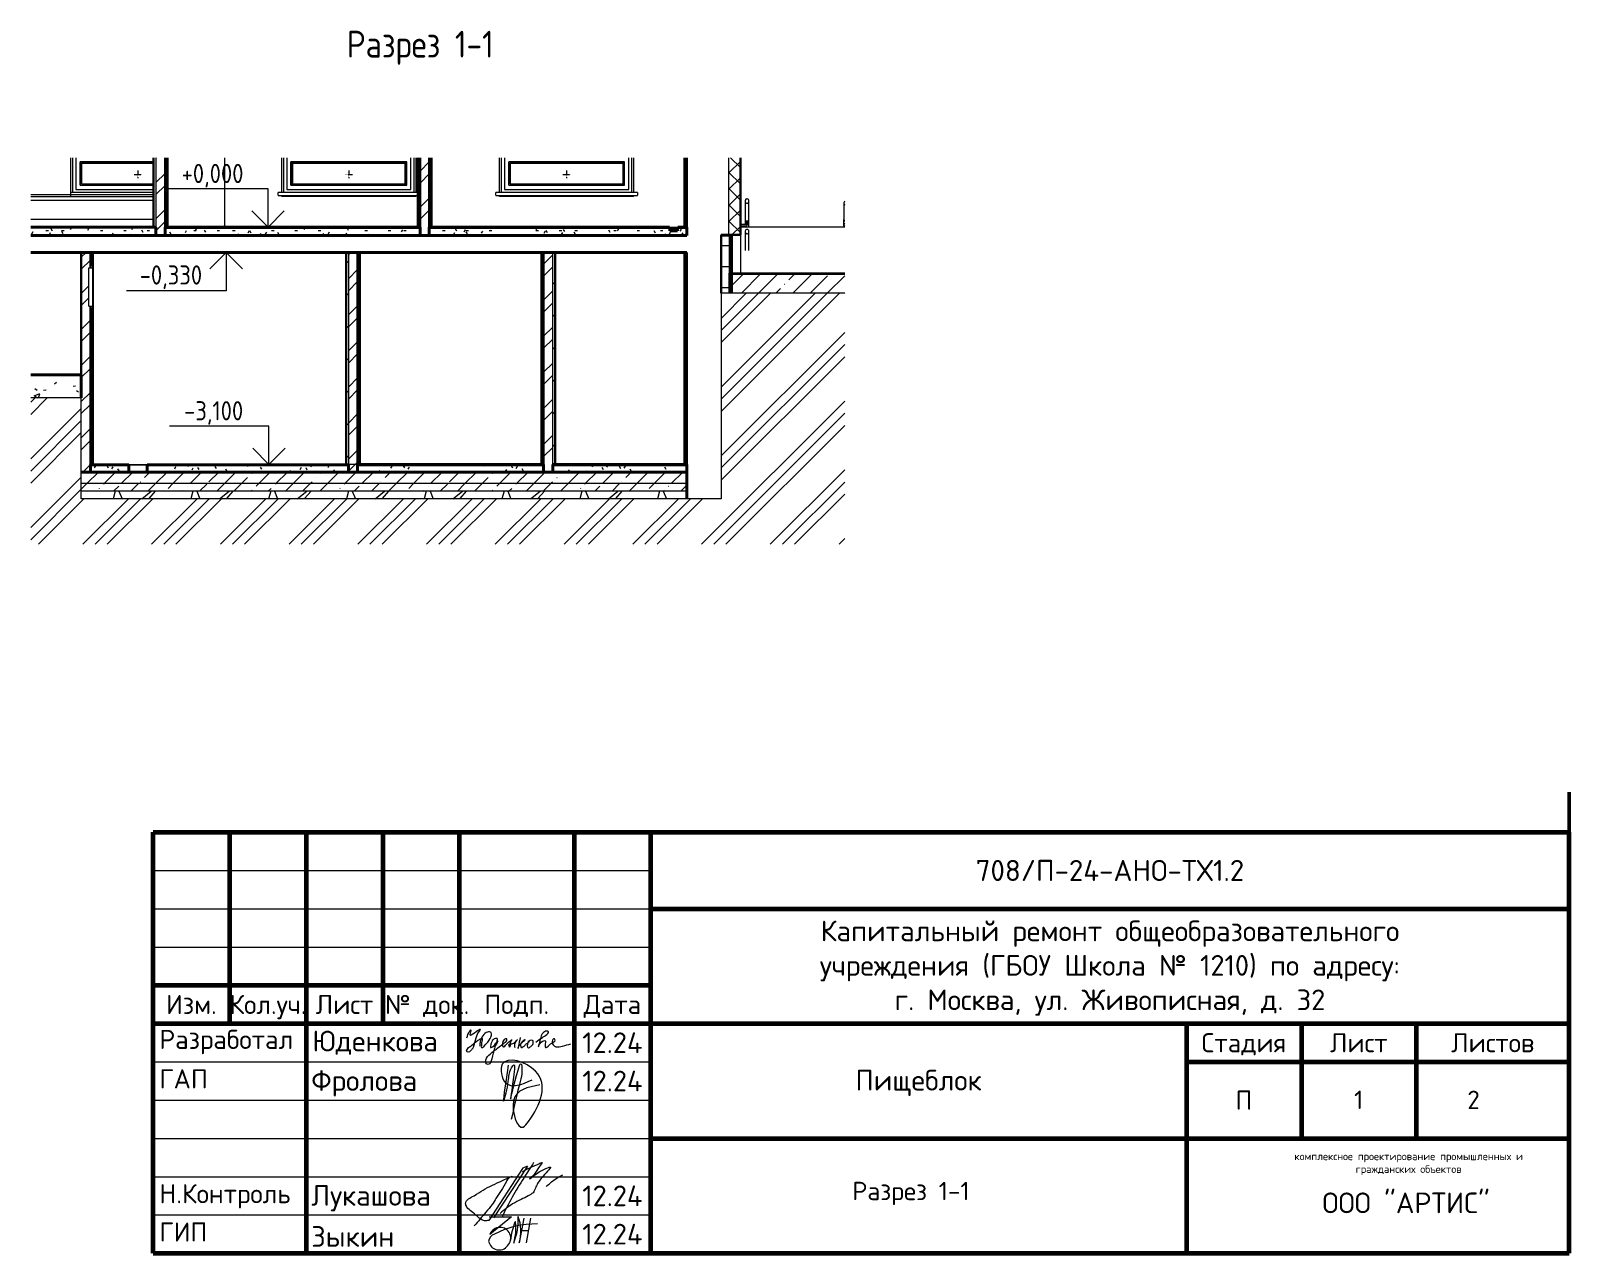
# Model space of a CAD drawing. Header units: millimetres. Extents: x -21010 to 105841, y -18351 to 135084.
# Drawn here: x 85744 to 105841, y 106808 to 122778 of the extents above; entities that cross this region are included whole.
import ezdxf
from ezdxf.enums import TextEntityAlignment as Align

# ---------------------------------------------------------------- set-up
doc = ezdxf.new("R2010")
doc.units = ezdxf.units.MM
doc.linetypes.add('ADSK_Штриховая_ш2 п1_5', pattern=[4.5, 3, -1.5])
doc.layers.add('_Стадия Р', color=230, linetype='Continuous')
for name, color, linetype, lineweight in [('A-_ANOT----_A', 8, 'Continuous', 9), ('АР_Подписи', 8, 'Continuous', 15), ('Балясины', 7, 'Continuous', 9), ('Воздухораспределители', 7, 'Continuous', 18), ('Высотные отметки', 7, 'Continuous', 9), ('Графика', 7, 'Continuous', 9), ('Каркас_Импост', 7, 'Continuous', 9), ('Лестницы', 7, 'Continuous', 9), ('Линии', 7, 'Continuous', 9), ('Оборудование', 7, 'Continuous', 18), ('Общие ребра', 7, 'Continuous', 18), ('Ограждение', 7, 'Continuous', 9), ('Окна', 7, 'Continuous', 9), ('ОФ_подписи', 8, 'Continuous', 13), ('ОФ_рамка', 8, 'Continuous', 60), ('Перекрытия', 7, 'Continuous', 18), ('Подоконник_Верхний брус', 7, 'Continuous', 9), ('подпись', 152, 'Continuous', 9), ('Поручни', 7, 'Continuous', 9), ('Потолки', 7, 'Continuous', 9), ('Стены', 7, 'Continuous', 18), ('Стены разрез', 7, 'Continuous', 30), ('Стены штриховка', 7, 'Continuous', 13), ('Типовые аннотации', 7, 'Continuous', 20), ('Штриховка поверхностей', 7, 'Continuous', 9), ('Элементы узлов', 7, 'Continuous', 30)]:
    doc.layers.add(name, color=color, linetype=linetype, lineweight=lineweight)
doc.styles.add('GOST Common', font='GOST_Common.ttf', dxfattribs={"width": 0.9, "height": 250})
doc.styles.add('GOST Common_4', font='GOST_Common.ttf', dxfattribs={"width": 0.9, "height": 280})
doc.styles.add('PDF ISOCPEUR', font='isocpeur.ttf')
pattern_1 = [(236.31, (23964.9, 2514.6), (-1777.996, -3556), [641.07, -5769.6]), (236.31, (24000.47, 2407.9), (-1777.996, -3556), [384.64, -6026.03]), (236.31, (23787.1, 2407.9), (-1777.996, -3556), [384.64, -6026.03])]
pattern_2 = [(0, (3544.09, 1600), (406.4, 101.6), [33.528, -271.272, 33.528, -271.272, -1625.6]), (0, (3544.09, 1600), (406.4, 101.6), [-609.6, 33.528, -576.072, 33.528, -271.272, -711.2]), (0, (3544.09, 1600), (406.4, 101.6), [-1524, 33.528, -169.672, 33.528, -474.472]), (120, (3696.49, 1650.8), (-291.1882, 301.1527), [33.528, -271.272, 33.528, -271.272, -1625.6]), (120, (3696.49, 1650.8), (-291.1882, 301.1527), [-609.6, 33.528, -576.072, 33.528, -271.272, -711.2]), (120, (3696.49, 1650.8), (-291.1882, 301.1527), [-1524, 33.528, -169.672, 33.528, -474.472]), (240, (3747.29, 1854), (-115.2118, -402.7527), [33.528, -271.272, 33.528, -271.272, -1625.6]), (240, (3747.29, 1854), (-115.2118, -402.7527), [-609.6, 33.528, -576.072, 33.528, -271.272, -711.2]), (240, (3747.29, 1854), (-115.2118, -402.7527), [-1524, 33.528, -169.672, 33.528, -474.472])]
pattern_3 = [(45, (3544.1, 1600), (-235.732, 235.732), []), (45, (3701.24, 1600), (-235.732, 235.732), [])]
pattern_4 = [(45, (3544.1, 1600), (-224.506, 224.506), []), (45, (3768.6, 1600), (-224.506, 224.506), [396.875, -79.375, 3.353, -76.022])]
pattern_5 = [(45, (3544.1, 1600), (-212.132, 212.132), [])]

msp = doc.modelspace()

# ---------------------------------------------------------------- texts
at = {"layer": 'Графика', "insert": (90830.5, 122777.6), "char_height": 350, "width": 7640.414, "attachment_point": 2, "line_spacing_factor": 1.022761, "style": 'GOST Common_4'}
msp.add_mtext('Разрез 1-1', dxfattribs=at)
at = {"layer": 'ОФ_рамка', "lineweight": 15, "ltscale": 100, "transparency": 33554636, "char_height": 240, "attachment_point": 5, "style": 'PDF ISOCPEUR'}
for s, insert, width in [('{\\C0;1}', (103091.1, 108812.2), 1500), ('{\\C0;2}', (104591.1, 108812.2), 1500), ('{\\C0;Разрез 1-1}', (97241.1, 107588.6), 7000)]:
    msp.add_mtext(s, dxfattribs=dict(at, insert=insert, width=width))

# ---------------------------------------------------------------- blocks, each defined once
blk = doc.blocks.new('П_Зыкин')
at = {"layer": 'ОФ_подписи', "color": 152, "ltscale": 100, "true_color": 0x0061c2, "transparency": 33554687}
for p, q in [((142, 249), (62, -174)), ((102, 37), (218, 37)), ((258, 249), (178, -174))]:
    blk.add_line(p, q, dxfattribs=at)
blk.add_lwpolyline([(-462, 273), (-74, 273), (-446, -30)], dxfattribs=at)
for centre, radius, start, end in [((-1024, 224), 1068, 337.8144, 2.8859), ((-643, 22), 732, 344.4555, 20.462), ((-271, -94), 186, 314.2393, 159.9348), ((345, -1372), 1523, 88.8758, 117.8788), ((1109, -252), 1204, 158.7593, 174.231), ((-849, 72), 852, 342.8308, 7.4815), ((-9, 182), 4.48, 8.9691, 155.6551), ((-318, -169), 151, 108.7568, 173.4251), ((-287, -115), 185, 191.5358, 322.3512)]:
    blk.add_arc(centre, radius, start, end, dxfattribs=at)
blk = doc.blocks.new('П_Лукашова')
at = {"layer": 'ОФ_подписи', "color": 152, "true_color": 0x0061c2}
for p, q in [((221, 339), (-221, -339)), ((286, 371), (-156, -307)), ((283, 370), (218, 338))]:
    blk.add_line(p, q, dxfattribs=at)
for points in [[(366, 415), (236, 213), (85, -37), (-50, -300)], [(221, 301), (344, 360), (434, 401), (475, 416), (464, 395), (420, 336), (342, 232), (310, 203), (337, 221), (420, 283), (490, 322), (558, 352), (576, 358), (491, 240), (403, 113), (374, 49), (360, 20)], [(-221, -339), (-276, -344), (-368, -289), (-446, -221), (-505, -166), (-522, -116), (-412, -16), (-295, 56), (-173, 120), (-49, 179), (33, 216), (87, 237), (52, 221), (11, 167), (-59, 51), (-126, -52), (-177, -132), (-256, -231), (-409, -409)], [(530, 102), (646, 199), (748, 254)], [(360, 20), (294, -18), (203, -65), (91, -124), (-73, -248)]]:
    blk.add_spline(points, degree=3, dxfattribs=at)
blk = doc.blocks.new('Подпись_Юденкова')
at = {"layer": 'подпись', "lineweight": 9, "ltscale": 100}
for points in [[(22993, 30356), (23239, 30949), (23303, 31029), (23256, 30758), (23256, 30596), (23353, 30630), (24104, 31053), (24011, 30925), (23747, 30346), (23503, 29561), (23376, 29349), (23019, 29183), (22973, 29244), (23133, 29540), (23399, 29749), (23841, 30112), (24051, 30232), (24263, 30313), (24263, 30200), (24226, 29934), (24216, 29561), (24741, 30013), (25049, 30593), (25025, 30811), (24730, 30853), (24320, 30538), (24111, 30083), (24067, 29668)], [(25332, 29860), (25517, 30062), (25517, 30305), (25382, 30310), (25071, 30041), (24991, 29788), (24980, 29566), (25397, 29843), (25608, 30110), (25373, 29700), (25302, 29477), (25074, 28616), (24772, 28132), (24621, 28191), (24558, 28346), (24843, 28916), (25563, 29497), (26206, 30012), (26340, 30153), (26340, 30270), (26222, 30270), (25983, 29943), (26051, 29602), (26285, 29804), (26401, 29915), (26760, 30195), (26685, 30085), (26575, 29585), (26539, 29824), (26678, 29859), (27018, 29990), (27226, 30232), (27007, 29903), (27007, 29564)], [(27460, 30381), (27291, 29499), (27401, 29740), (27861, 30203), (27780, 30161), (27595, 30006), (27490, 29723), (27540, 29563), (27873, 29759), (28093, 29948), (28236, 30064), (28166, 30026), (28112, 29952), (28123, 29526), (28364, 29646), (28544, 29879), (28503, 30152), (28308, 30142), (28118, 30044)], [(28786, 30010), (29343, 30407), (29580, 30557), (29831, 30882), (29689, 30926), (29343, 30732), (29284, 30653), (29124, 30141), (28984, 29597), (29221, 29994), (29583, 30086), (29583, 29985), (29549, 29745), (29578, 29550), (29888, 29755), (30123, 29925), (30390, 30178), (30357, 30278), (30249, 30277), (30172, 30171), (30238, 29769), (30461, 29621), (31023, 29671), (31728, 29856)]]:
    blk.add_spline(points, degree=3, dxfattribs=at)
blk = doc.blocks.new('Штамп Живописная')
at = {"layer": 'АР_Подписи', "color": 152, "true_color": 0x0061c2}
for points in [[(-12068, 4947), (-12410, 4740), (-12284, 4398), (-12214, 4472), (-12126, 5129), (-12559, 5218), (-12515, 4975), (-12168, 5014)], [(-12480, 5207), (-12537, 4744), (-12480, 4994), (-12437, 5170), (-12406, 5209), (-12403, 5119), (-12449, 4767), (-12352, 5141), (-12315, 5224), (-12301, 5141), (-12324, 4994), (-12441, 4496)]]:
    blk.add_spline(points, degree=3, dxfattribs=at)
at = {"layer": 'ОФ_рамка', "ltscale": 100, "transparency": 33554636}
for p, q in [((-17120, 8249), (1380, 8249)), ((-17120, 2749), (-17120, 8249)), ((-16120, 8249), (-16120, 5749)), ((-15120, 8249), (-15120, 2749)), ((-14120, 8249), (-14120, 5749)), ((-13120, 8249), (-13120, 2749)), ((-11620, 8249), (-11620, 2749)), ((-10620, 2749), (-10620, 8248)), ((1380, 2749), (1380, 8249)), ((-10620, 7249), (1380, 7249)), ((-17120, 6249), (-10620, 6249)), ((-17120, 5749), (1380, 5749)), ((-2120, 5749), (-2120, 4249)), ((-620, 5749), (-620, 4249)), ((-3620, 5249), (1380, 5249)), ((-10620, 4249), (1380, 4249)), ((-17120, 2749), (1380, 2749))]:
    blk.add_line(p, q, dxfattribs=at)
at = {"layer": 'ОФ_рамка', "lineweight": 15, "ltscale": 100, "transparency": 33554636}
for p, q in [((-17120, 7749), (-10620, 7749)), ((-17120, 7249), (-10620, 7249)), ((-17120, 6749), (-10620, 6749)), ((-17120, 5249), (-10620, 5249)), ((-17120, 4749), (-10620, 4749)), ((-17120, 4249), (-10620, 4249)), ((-17120, 3749), (-10620, 3749)), ((-17120, 3249), (-10620, 3249))]:
    blk.add_line(p, q, dxfattribs=at)
at = {"layer": 'ОФ_рамка', "ltscale": 100, "transparency": 33554636}
blk.add_lwpolyline([(-3620, 5749), (-3620, 2749)], dxfattribs=at)
at = {"color": 150, "xscale": 0.1556073717997905, "yscale": 0.1556073717997905, "zscale": 0.1556073717997905}
blk.add_blockref('Подпись_Юденкова', (-16598, 838), dxfattribs=at)
at = {"layer": 'ОФ_рамка', "transparency": 33554636}
for name, p, xscale, yscale, zscale in [('П_Лукашова', (-12515, 3517), 1.000890068666615, 1.000890068666615, 1.000890068666615), ('П_Зыкин', (-12383, 3018), 0.7551483182031096, 0.7551483182031096, 0.7551483182031096)]:
    blk.add_blockref(name, p, dxfattribs=dict(at, xscale=xscale, yscale=yscale, zscale=zscale))
at = {"layer": '_Стадия Р', "color": 1, "lineweight": 15, "ltscale": 100, "transparency": 33554636, "insert": (-4620, 7749), "char_height": 275, "width": 12000, "attachment_point": 5, "style": 'PDF ISOCPEUR'}
blk.add_mtext('{\\C0;708/П-24-АНО-ТХ1.2}', dxfattribs=at)
at = {"layer": '_Стадия Р', "color": 7, "linetype": 'Continuous', "transparency": 33554687, "insert": (-2870, 4749), "char_height": 250, "width": 1500, "attachment_point": 5, "style": 'PDF ISOCPEUR'}
blk.add_mtext('П', dxfattribs=at)
at = {"layer": 'ОФ_рамка', "color": 7, "linetype": 'Continuous', "transparency": 33554687, "style": 'PDF ISOCPEUR'}
for s, p in [('Изм.', (-16620, 5999)), ('Кол.уч.', (-15620, 5999)), ('Лист', (-14620, 5999)), (' № док.', (-13620, 5999)), ('Подп.', (-12370, 5999)), ('Дата', (-11120, 5999)), ('Стадия', (-2870, 5499)), ('Лист', (-1370, 5499)), ('Листов', (380, 5499))]:
    blk.add_text(s, height=250, dxfattribs=at).set_placement(p, align=Align.MIDDLE_CENTER)
at = {"layer": 'ОФ_рамка', "color": 7, "transparency": 33554687, "style": 'PDF ISOCPEUR'}
for s, p in [('Разработал', (-17038, 5417)), ('ГАП', (-17038, 4902)), ('Н.Контроль', (-17038, 3402)), ('ГИП', (-17038, 2902))]:
    blk.add_text(s, height=250, dxfattribs=at).set_placement(p)
at = {"layer": 'ОФ_рамка', "lineweight": 15, "ltscale": 100, "transparency": 33554636, "char_height": 270, "width": 9013.53, "attachment_point": 5, "style": 'PDF ISOCPEUR'}
for s, insert in [('\\pxqc;Капитальный ремонт общеобразовательного\\Pучреждения (ГБОУ Школа № 1210) по адресу: \\Pг. Москва, ул. Живописная, д. 32', (-4620, 6473)), ('Пищеблок', (-7120, 4973))]:
    blk.add_mtext(s, dxfattribs=dict(at, insert=insert))
at = {"layer": 'ОФ_рамка', "color": 7, "linetype": 'Continuous', "transparency": 33554687, "char_height": 270, "style": 'PDF ISOCPEUR'}
for s, insert, width, attachment_point in [('Юденкова', (-15040, 5499), 2000, 4), ('12.24', (-11120, 5499), 1000, 5), ('Фролова', (-15054, 4968), 2000, 4), ('12.24', (-11120, 4999), 1000, 5), ('Лукашова', (-15054, 3468), 2000, 4), ('12.24', (-11120, 3499), 1000, 5), ('Зыкин', (-15054, 2968), 2000, 4), ('12.24', (-11120, 2999), 1000, 5)]:
    blk.add_mtext(s, dxfattribs=dict(at, insert=insert, width=width, attachment_point=attachment_point))
at = {"layer": 'ОФ_рамка', "color": 7, "transparency": 33554687, "attachment_point": 5, "style": 'PDF ISOCPEUR'}
for s, insert, char_height, width in [('комплексное проектирование промышленных и гражданских объектов', (-718, 3918), 100, 3141.16), ('ООО "АРТИС"', (-751, 3407), 270, 3189.42)]:
    blk.add_mtext(s, dxfattribs=dict(at, insert=insert, char_height=char_height, width=width))
blk = doc.blocks.new('BIMLIB_Окно_Двустворчатое_VEKA_СФрамугойСнизу_ГОСТ30674_без линий - Ж_ОК-5_2220х1750-3833933-Разрез 2')
at = {"layer": 'Окна'}
h = blk.add_hatch(dxfattribs=at)
h.set_pattern_fill('FP_1', color=256, style=0, pattern_type=2)
h.set_pattern_definition(pattern_1)
h.paths.add_polyline_path([(19857, 568), (20299, 568), (20299, 835), (19357, 835), (19357, 568), (19691, 568)])
at = {"layer": 'Каркас_Импост'}
for p, q in [((19282, 906), (19282, 493)), ((19338, 549), (19338, 854)), ((19338, 854), (20299, 854)), ((19339, 853), (19338, 854)), ((19340, 852), (19339, 853)), ((19339, 853), (19339, 550)), ((20299, 853), (19339, 853)), ((19340, 852), (19340, 551)), ((20299, 852), (19340, 852)), ((19355, 566), (19355, 837)), ((19355, 837), (20299, 837)), ((19357, 835), (19355, 837)), ((19357, 835), (19357, 568)), ((20299, 835), (19357, 835)), ((19282, 493), (20299, 493)), ((19339, 550), (19338, 549)), ((19338, 549), (20299, 549)), ((19340, 551), (19339, 550)), ((19339, 550), (20299, 550)), ((19340, 551), (20299, 551)), ((19357, 568), (19355, 566)), ((19355, 566), (20299, 566)), ((19357, 568), (20299, 568))]:
    blk.add_line(p, q, dxfattribs=at)
at = {"layer": 'Окна'}
blk.add_line((19245, 455), (19245, 906), dxfattribs=at)
at = {"layer": 'Окна', "linetype": 'ADSK_Штриховая_ш2 п1_5'}
for p, q in [((20044, 690), (20144, 690)), ((20094, 740), (20094, 640))]:
    blk.add_line(p, q, dxfattribs=at)
at = {"layer": 'Подоконник_Верхний брус'}
blk.add_line((20299, 455), (19219, 455), dxfattribs=at)
blk = doc.blocks.new('BIMLIB_Окно_Двустворчатое_VEKA_СФрамугойСнизу_ГОСТ30674_без линий - Ж_ОК-5_2220х1750-V1-Разрез 2')
at = {"layer": 'Окна'}
h = blk.add_hatch(dxfattribs=at)
h.set_pattern_fill('FP_1', color=256, style=0, pattern_type=2)
h.set_pattern_definition(pattern_1)
h.paths.add_polyline_path([(25672, 568), (26431, 568), (26431, 835), (24957, 835), (24957, 568), (25506, 568)])
at = {"layer": 'Каркас_Импост'}
for p, q in [((24882, 906), (24882, 493)), ((24938, 549), (24938, 854)), ((24938, 854), (26450, 854)), ((24939, 853), (24938, 854)), ((24940, 852), (24939, 853)), ((24939, 853), (24939, 550)), ((26449, 853), (24939, 853)), ((24940, 852), (24940, 551)), ((26448, 852), (24940, 852)), ((24955, 566), (24955, 837)), ((24955, 837), (26433, 837)), ((24957, 835), (24955, 837)), ((24957, 835), (24957, 568)), ((26431, 835), (24957, 835)), ((26433, 837), (26431, 835)), ((26431, 568), (26431, 835)), ((26433, 566), (26433, 837)), ((26449, 853), (26448, 852)), ((26448, 551), (26448, 852)), ((26450, 854), (26449, 853)), ((26449, 550), (26449, 853)), ((26450, 549), (26450, 854)), ((26506, 493), (26506, 906)), ((24882, 493), (26506, 493)), ((24939, 550), (24938, 549)), ((24938, 549), (26450, 549)), ((24940, 551), (24939, 550)), ((24939, 550), (26449, 550)), ((24940, 551), (26448, 551)), ((24957, 568), (24955, 566)), ((24955, 566), (26433, 566)), ((24957, 568), (26431, 568)), ((26431, 568), (26433, 566)), ((26448, 551), (26449, 550)), ((26449, 550), (26450, 549))]:
    blk.add_line(p, q, dxfattribs=at)
at = {"layer": 'Окна'}
for p, q in [((24845, 455), (24845, 906)), ((26543, 906), (26543, 455))]:
    blk.add_line(p, q, dxfattribs=at)
at = {"layer": 'Окна', "linetype": 'ADSK_Штриховая_ш2 п1_5'}
for p, q in [((25644, 690), (25744, 690)), ((25694, 740), (25694, 640))]:
    blk.add_line(p, q, dxfattribs=at)
at = {"layer": 'Подоконник_Верхний брус'}
for p, q in [((26619, 455), (24769, 455)), ((24769, 455), (24769, 453)), ((24769, 420), (24769, 453)), ((24769, 420), (24769, 415)), ((24769, 415), (26619, 415)), ((26619, 453), (26619, 455)), ((26619, 453), (26619, 420)), ((26619, 415), (26619, 420))]:
    blk.add_line(p, q, dxfattribs=at)
blk = doc.blocks.new('BIMLIB_Окно_Двустворчатое_VEKA_СФрамугойСнизу_ГОСТ30674_без линий - Ж_ОК-5_2220х1750-V2-Разрез 2')
at = {"layer": 'Окна'}
h = blk.add_hatch(dxfattribs=at)
h.set_pattern_fill('FP_1', color=256, style=0, pattern_type=2)
h.set_pattern_definition(pattern_1)
h.paths.add_polyline_path([(22112, 568), (23586, 568), (23586, 835), (22112, 835), (22112, 590)])
at = {"layer": 'Каркас_Импост'}
for p, q in [((22037, 906), (22037, 493)), ((22093, 549), (22093, 854)), ((22093, 854), (23605, 854)), ((22094, 853), (22093, 854)), ((22095, 852), (22094, 853)), ((22094, 853), (22094, 550)), ((23604, 853), (22094, 853)), ((22095, 852), (22095, 551)), ((23603, 852), (22095, 852)), ((22110, 566), (22110, 837)), ((22110, 837), (23588, 837)), ((22112, 835), (22110, 837)), ((22112, 835), (22112, 568)), ((23586, 835), (22112, 835)), ((23588, 837), (23586, 835)), ((23586, 568), (23586, 835)), ((23588, 566), (23588, 837)), ((23604, 853), (23603, 852)), ((23603, 551), (23603, 852)), ((23605, 854), (23604, 853)), ((23604, 550), (23604, 853)), ((23605, 549), (23605, 854)), ((23661, 493), (23661, 906)), ((22037, 493), (23661, 493)), ((22094, 550), (22093, 549)), ((22093, 549), (23605, 549)), ((22095, 551), (22094, 550)), ((22094, 550), (23604, 550)), ((22095, 551), (23603, 551)), ((22112, 568), (22110, 566)), ((22110, 566), (23588, 566)), ((22112, 568), (23586, 568)), ((23586, 568), (23588, 566)), ((23603, 551), (23604, 550)), ((23604, 550), (23605, 549))]:
    blk.add_line(p, q, dxfattribs=at)
at = {"layer": 'Окна'}
for p, q in [((22000, 455), (22000, 906)), ((23698, 906), (23698, 455))]:
    blk.add_line(p, q, dxfattribs=at)
at = {"layer": 'Окна', "linetype": 'ADSK_Штриховая_ш2 п1_5'}
for p, q in [((22799, 690), (22899, 690)), ((22849, 740), (22849, 640))]:
    blk.add_line(p, q, dxfattribs=at)
at = {"layer": 'Подоконник_Верхний брус'}
for p, q in [((23749, 455), (21924, 455)), ((21924, 455), (21924, 453)), ((21924, 420), (21924, 453)), ((21924, 420), (21924, 415)), ((21924, 415), (23749, 415))]:
    blk.add_line(p, q, dxfattribs=at)
blk = doc.blocks.new('Ограждение - Ограждение-3893373-Разрез 2')
at = {"layer": 'Ограждение'}
for p in [(29316, 314), (29316, 89)]:
    blk.add_line(p, (29316, 94), dxfattribs=at)
at = {"layer": 'Поручни', "flags": 128}
for points in [[(29327, 338), (29327, 337), (29322, 333), (29319, 327), (29317, 321), (29316, 314)], [(29316, 314), (29317, 308), (29319, 301), (29322, 296), (29327, 291), (29327, 291)]]:
    blk.add_lwpolyline(points, dxfattribs=at)
blk = doc.blocks.new('Тип верхнего поручня - D50 шаг 75-6065768-Разрез 2')
at = {"layer": 'Ограждение', "flags": 128}
for points in [[(29316, 29), (29316, 29), (29316, 29), (29316, 29), (29316, 29), (29316, 29), (29316, 30), (29316, 30), (29316, 31), (29316, 31), (29316, 32), (29316, 32), (29316, 33), (29316, 34), (29316, 34), (29316, 35), (29316, 36), (29316, 37), (29316, 38), (29316, 39), (29316, 40), (29316, 41), (29316, 42), (29316, 43), (29316, 45), (29316, 46), (29316, 47), (29316, 48), (29316, 50), (29316, 51), (29316, 53), (29316, 54), (29316, 55), (29316, 57), (29316, 58), (29316, 60), (29316, 61), (29316, 63), (29316, 64), (29316, 66), (29316, 67), (29316, 69), (29316, 70), (29316, 72), (29316, 73), (29316, 75), (29316, 76), (29316, 78), (29316, 79), (29316, 80), (29316, 82), (29316, 83), (29316, 84), (29316, 86), (29316, 87), (29316, 88), (29316, 89), (29316, 91), (29316, 92), (29316, 93), (29316, 94), (29316, 95), (29316, 96), (29316, 97), (29316, 97), (29316, 98), (29316, 99), (29316, 100)], [(29316, 33), (29316, 32), (29316, 31), (29316, 31), (29316, 30), (29316, 30), (29316, 30), (29316, 29), (29316, 29), (29316, 29), (29316, 29), (29316, 29), (29316, 29)], [(29327, 8), (29327, 8), (29326, 9), (29325, 9), (29325, 10), (29324, 10), (29323, 11), (29322, 12), (29322, 13), (29321, 13), (29321, 14), (29320, 15), (29319, 16), (29319, 17), (29319, 18), (29318, 19), (29318, 20), (29317, 20), (29317, 21), (29317, 22), (29317, 23), (29316, 24), (29316, 25), (29316, 26), (29316, 27), (29316, 28), (29316, 29)]]:
    blk.add_lwpolyline(points, dxfattribs=at)
at = {"layer": 'Ограждение'}
for centre, major_axis, start_param, end_param in [((29341, 100), (-25, 0), 0, 0.260566), ((29341, 33), (25, 0), 2.160492, 4.122693), ((29341, 100), (25, 0), 3.403392, 3.663252), ((29341, 100), (25, 0), 3.665191, 4.122693)]:
    blk.add_ellipse(centre, major_axis=major_axis, ratio=0.894427, start_param=start_param, end_param=end_param, dxfattribs=at)
blk = doc.blocks.new('Тип верхнего поручня - Верхний поручень_Внутренний_-3893376-Разрез 2')
at = {"layer": 'Ограждение'}
for p in [(29316, 314), (29316, 89)]:
    blk.add_line(p, (29316, 94), dxfattribs=at)
at = {"layer": 'Ограждение', "flags": 128}
for points in [[(29327, 338), (29327, 337), (29322, 333), (29319, 327), (29317, 321), (29316, 314)], [(29316, 314), (29317, 308), (29319, 301), (29322, 296), (29327, 291), (29327, 291)]]:
    blk.add_lwpolyline(points, dxfattribs=at)
blk = doc.blocks.new('Ограждение - Ограждение-4427602-Разрез 2')
at = {"layer": 'Поручни', "lineweight": 9}
for p, q in [((20299, 424), (18694, 424)), ((18694, 400), (20299, 400)), ((20299, 350), (18694, 350)), ((20299, 100), (18694, 100))]:
    blk.add_line(p, q, dxfattribs=at)
blk = doc.blocks.new('Решетка - ячеистая гладкая Grent-5751233-Разрез 2')
at = {"layer": 'Оборудование', "lineweight": 9}
h = blk.add_hatch(dxfattribs=at)
h.set_pattern_fill('FP_11', color=256, style=0, pattern_type=2)
h.set_pattern_definition([(0, (27094.023, -11), (0, 30), []), (90, (27094.023, -11), (-30, 2e-15), [])])
h.paths.add_polyline_path([(27149, -22), (27149, 0), (27039, 0), (27039, -22)])
at = {"layer": 'Оборудование'}
for p, q in [((27039, 0), (27149, 0)), ((27039, -22), (27039, 0)), ((27149, -22), (27039, -22)), ((27149, 0), (27149, -22))]:
    blk.add_line(p, q, dxfattribs=at)
blk = doc.blocks.new('ADSK_Решетка вентиляционная жалюзийная_Вытяжная1 - Решетка вытяжная_Однорядная-6109785-Разрез 2')
at = {"layer": 'Воздухораспределители'}
for p, q in [((19454, -1030), (19454, -530)), ((19454, -530), (19504, -530)), ((19504, -1055), (19504, -505)), ((19504, -505), (19509, -505)), ((19509, -505), (19509, -1055)), ((19454, -1030), (19504, -1030)), ((19504, -1055), (19509, -1055))]:
    blk.add_line(p, q, dxfattribs=at)
blk = doc.blocks.new('Ограждение - Ограждение-6253361-Разрез 2')
at = {"layer": 'Ограждение'}
for p, q in [((28026, 342), (28026, 34)), ((28076, 0), (28076, 342)), ((28026, 20), (28026, 0)), ((28026, -58), (28026, -306)), ((28076, -306), (28076, -58))]:
    blk.add_line(p, q, dxfattribs=at)
at = {"layer": 'Поручни', "flags": 128}
for points in [[(28076, 342), (28075, 349), (28073, 355), (28070, 361), (28065, 365), (28060, 368), (28054, 370), (28048, 370), (28042, 368), (28037, 365), (28032, 361), (28029, 355), (28027, 349), (28026, 342)], [(28026, 342), (28027, 336), (28029, 329), (28032, 324), (28037, 319), (28042, 316), (28048, 315), (28054, 315), (28060, 316), (28065, 319), (28070, 324), (28073, 329), (28075, 336), (28076, 342)], [(28076, -58), (28075, -51), (28073, -45), (28070, -39), (28065, -35), (28060, -32), (28054, -30), (28048, -30), (28042, -32), (28037, -35), (28032, -39), (28029, -45), (28027, -51), (28026, -58)], [(28026, -58), (28027, -64), (28029, -71), (28032, -76), (28037, -81), (28042, -84), (28048, -85), (28054, -85), (28060, -84), (28065, -81), (28070, -76), (28073, -71), (28075, -64), (28076, -58)]]:
    blk.add_lwpolyline(points, dxfattribs=at)
blk = doc.blocks.new('Тип перил - Перила_Внутренний_-6253388-Разрез 2')
at = {"layer": 'Ограждение'}
for p, q in [((28026, 342), (28026, 34)), ((28076, 0), (28076, 342)), ((28026, 20), (28026, 0))]:
    blk.add_line(p, q, dxfattribs=at)
at = {"layer": 'Ограждение', "flags": 128}
for points in [[(28076, 342), (28075, 349), (28073, 355), (28070, 361), (28065, 365), (28060, 368), (28054, 370), (28048, 370), (28042, 368), (28037, 365), (28032, 361), (28029, 355), (28027, 349), (28026, 342)], [(28026, 342), (28027, 336), (28029, 329), (28032, 324), (28037, 319), (28042, 316), (28048, 315), (28054, 315), (28060, 316), (28065, 319), (28070, 324), (28073, 329), (28075, 336), (28076, 342)]]:
    blk.add_lwpolyline(points, dxfattribs=at)
blk = doc.blocks.new('Тип перил - Перила_Внутренний_-6253401-Разрез 2')
at = {"layer": 'Ограждение'}
for p, q in [((28026, -58), (28026, -306)), ((28076, -306), (28076, -58))]:
    blk.add_line(p, q, dxfattribs=at)
at = {"layer": 'Ограждение', "flags": 128}
for points in [[(28076, -58), (28075, -51), (28073, -45), (28070, -39), (28065, -35), (28060, -32), (28054, -30), (28048, -30), (28042, -32), (28037, -35), (28032, -39), (28029, -45), (28027, -51), (28026, -58)], [(28026, -58), (28027, -64), (28029, -71), (28032, -76), (28037, -81), (28042, -84), (28048, -85), (28054, -85), (28060, -84), (28065, -81), (28070, -76), (28073, -71), (28075, -64), (28076, -58)]]:
    blk.add_lwpolyline(points, dxfattribs=at)
blk = doc.blocks.new('ADSK_Ограждение_Опоры_Г_образная - D15 высота60 консоль80-16089-Разрез 2')
at = {"layer": 'Ограждение'}
for p, q in [((28036, 34), (27971, 34)), ((27971, 34), (27971, 19)), ((27971, 19), (28036, 19)), ((28044, 87), (28044, 42)), ((28059, 42), (28059, 87))]:
    blk.add_line(p, q, dxfattribs=at)
at = {"layer": 'Ограждение', "flags": 128}
for points in [[(28036, 19), (28037, 19), (28038, 20), (28039, 20), (28040, 20), (28040, 20), (28041, 20), (28042, 20), (28043, 21), (28044, 21), (28045, 21), (28046, 22), (28046, 22), (28047, 22), (28048, 23), (28049, 23), (28049, 24), (28050, 24), (28051, 25), (28052, 26), (28052, 26), (28053, 27), (28053, 28), (28054, 28), (28054, 29), (28055, 30), (28055, 31), (28056, 31), (28056, 32), (28057, 33), (28057, 34), (28057, 35), (28058, 35), (28058, 36), (28058, 37), (28058, 38), (28058, 39), (28058, 40), (28058, 41), (28059, 42), (28059, 42)], [(28044, 42), (28044, 42), (28043, 41), (28043, 41), (28043, 41), (28043, 40), (28043, 40), (28043, 40), (28043, 40), (28043, 39), (28043, 39), (28043, 39), (28043, 38), (28043, 38), (28042, 38), (28042, 38), (28042, 37), (28042, 37), (28042, 37), (28041, 37), (28041, 37), (28041, 36), (28041, 36), (28041, 36), (28040, 36), (28040, 36), (28040, 35), (28040, 35), (28039, 35), (28039, 35), (28039, 35), (28038, 35), (28038, 35), (28038, 35), (28038, 35), (28037, 35), (28037, 35), (28037, 34), (28036, 34), (28036, 34), (28036, 34)]]:
    blk.add_lwpolyline(points, dxfattribs=at)
blk = doc.blocks.new('Ограждение - Ограждение-6671668-Разрез 2')
at = {"layer": 'Поручни', "lineweight": 9}
for p, q in [((19219, 400), (19219, 424)), ((20299, 424), (19219, 424)), ((19219, 400), (20299, 400))]:
    blk.add_line(p, q, dxfattribs=at)
blk = doc.blocks.new('Высотные отметки - Стрелка вниз-12094-Разрез 2')
at = {"layer": 'Типовые аннотации'}
for p, q in [((21546, -330), (20946, -330)), ((21246, -330), (21034, -542)), ((21246, -330), (21246, -830)), ((21246, -330), (21458, -542)), ((21246, -830), (19946, -830))]:
    blk.add_line(p, q, dxfattribs=at)
blk = doc.blocks.new('Высотные отметки - Стрелка вверх-12093-Разрез 2')
at = {"layer": 'Типовые аннотации'}
for p, q in [((21805, -2600), (20505, -2600)), ((21805, -3100), (21805, -2600)), ((21805, -3100), (21593, -2888)), ((21805, -3100), (22017, -2888)), ((22105, -3100), (21505, -3100))]:
    blk.add_line(p, q, dxfattribs=at)
blk = doc.blocks.new('Разрез 1-1 новый')
at = {"layer": 'Лестницы'}
h = blk.add_hatch(dxfattribs=at)
h.set_pattern_fill('FP_4', color=256, style=0, pattern_type=2)
h.set_pattern_definition(pattern_3)
h.paths.add_polyline_path([(9309, -285), (9973, -285), (9973, -270), (8460, -270), (8460, -285), (8976, -285)])
h = blk.add_hatch(dxfattribs=at)
h.set_pattern_fill('FP_8', color=256, style=0, pattern_type=2)
h.set_pattern_definition(pattern_4)
h.paths.add_polyline_path([(9973, -533), (9973, -285), (8460, -285), (8460, -533), (9309, -533)])
at = {"layer": 'Перекрытия', "lineweight": 9}
h = blk.add_hatch(dxfattribs=at)
h.set_pattern_fill('FP_4', color=256, style=0, pattern_type=2)
h.set_pattern_definition(pattern_3)
h.paths.add_polyline_path([(-660, 320), (975, 320), (975, 330), (-660, 330)])
h = blk.add_hatch(dxfattribs=at)
h.set_pattern_fill('FP_3', color=256, style=0, pattern_type=2)
h.set_pattern_definition(pattern_2)
h.paths.add_polyline_path([(-660, 317), (975, 317), (975, 320), (-660, 320)])
h = blk.add_hatch(dxfattribs=at)
h.set_pattern_fill('FP_3', color=256, style=0, pattern_type=2)
h.set_pattern_definition(pattern_2)
h.paths.add_polyline_path([(-660, 220), (975, 220), (975, 317), (-660, 317)])
h = blk.add_hatch(dxfattribs=at)
h.set_pattern_fill('FP_4', color=256, style=0, pattern_type=2)
h.set_pattern_definition(pattern_3)
h.paths.add_polyline_path([(7795, 320), (7910, 320), (7910, 330), (7795, 330), (7795, 320)])
h.paths.add_polyline_path([(1095, 320), (4425, 320), (4425, 330), (1095, 330)])
h.paths.add_polyline_path([(7685, 320), (7685, 330), (4545, 330), (4545, 320), (7647, 320)])
h = blk.add_hatch(dxfattribs=at)
h.set_pattern_fill('FP_3', color=256, style=0, pattern_type=2)
h.set_pattern_definition(pattern_2)
h.paths.add_polyline_path([(7795, 317), (7910, 317), (7910, 320), (7795, 320), (7795, 317)])
h.paths.add_polyline_path([(2995, 317), (4425, 317), (4425, 320), (1095, 320), (1095, 317), (2663, 317)])
h.paths.add_polyline_path([(7685, 317), (7685, 320), (4545, 320), (4545, 317), (7647, 317)])
h = blk.add_hatch(dxfattribs=at)
h.set_pattern_fill('FP_3', color=256, style=0, pattern_type=2)
h.set_pattern_definition(pattern_2)
h.paths.add_polyline_path([(4545, 220), (7910, 220), (7910, 314), (7795, 314), (7795, 308), (7790, 308), (7790, 281), (7690, 281), (7690, 308), (7685, 308), (7685, 314), (4545, 314)])
h.paths.add_polyline_path([(1334, 220), (4425, 220), (4425, 314), (1095, 314), (1095, 220)])
h = blk.add_hatch(dxfattribs=at)
h.set_pattern_fill('FP_6', color=256, style=0, pattern_type=2)
h.set_pattern_definition([(50, (3544.1, 1600), (728.737, -63.756), [76.2, -838.2]), (355, (3544.1, 1600), (-140.97, 764.23), [60.96, -670.56]), (100.451, (3604.8, 1594.7), (587.77, 700.47), [64.76, -712.36]), (46.184, (3544.1, 1803.2), (1084.32, -168.17), [114.3, -1257.3]), (96.636, (3634.4, 1789.2), (949.61, 989.7), [97.14, -1068.54]), (351.184, (3544.1, 1803.2), (949.62, 989.7), [91.44, -1005.84]), (21, (3645.7, 1752.4), (606.46, -409.06), [76.2, -838.2]), (326, (3645.7, 1752.4), (247.21, 736.75), [60.96, -670.56]), (71.451, (3696.2, 1718.3), (853.67, 327.685), [64.76, -712.36]), (37.5, (3544.1, 1600), (12.355, 338.22), [33.528, -628.904, 33.528, -647.192, -673.1]), (37.5, (3544.1, 1600), (12.355, 338.22), [-1343.15, 33.53, -639.57]), (7.5, (3544.1, 1600), (267.28, 400.722), [33.528, -354.584, 33.528, -613.664, -256.54]), (7.5, (3544.1, 1600), (267.28, 400.722), [-1035.304, 33.53, -223.01]), (327.5, (3317.52, 1600), (542.363, -22.915), [33.528, -220.472, 33.528, -758.952, -1051.56]), (327.5, (3317.52, 1600), (542.363, -22.915), [-1046.48, 33.53, -1018.03]), (317.5, (3215.9, 1600), (592.517, 101.707), [33.53, -296.67, 33.53, -492.76, -746.76]), (317.5, (3215.9, 1600), (592.517, 101.707), [-856.49, 33.53, -713.23])])
h.paths.add_polyline_path([(0, -1900), (0, -1600), (-660, -1600), (-660, -1900)])
h = blk.add_hatch(dxfattribs=at)
h.set_pattern_fill('FP_4', color=256, style=0, pattern_type=2)
h.set_pattern_definition(pattern_3)
h.paths.add_polyline_path([(620, -2785), (620, -2775), (120, -2770), (120, -2780)])
h.paths.add_polyline_path([(860, -2785), (3490, -2780), (3490, -2770), (860, -2775)])
h = blk.add_hatch(dxfattribs=at)
h.set_pattern_fill('FP_3', color=256, style=0, pattern_type=2)
h.set_pattern_definition(pattern_2)
h.paths.add_polyline_path([(620, -2788), (620, -2785), (120, -2780), (120, -2783)])
h.paths.add_polyline_path([(860, -2788), (3490, -2783), (3490, -2780), (860, -2785)])
h = blk.add_hatch(dxfattribs=at)
h.set_pattern_fill('FP_3', color=256, style=0, pattern_type=2)
h.set_pattern_definition(pattern_2)
h.paths.add_polyline_path([(3490, -2870), (3490, -2786), (860, -2791), (860, -2870), (1998, -2870)])
h.paths.add_polyline_path([(120, -2870), (620, -2870), (620, -2791), (120, -2786)])
h = blk.add_hatch(dxfattribs=at)
h.set_pattern_fill('FP_4', color=256, style=0, pattern_type=2)
h.set_pattern_definition(pattern_3)
h.paths.add_polyline_path([(3610, -2780), (6040, -2780), (6040, -2770), (3610, -2770)])
h = blk.add_hatch(dxfattribs=at)
h.set_pattern_fill('FP_3', color=256, style=0, pattern_type=2)
h.set_pattern_definition(pattern_2)
h.paths.add_polyline_path([(6040, -2783), (6040, -2780), (3610, -2780), (3610, -2783), (4657, -2783)])
h = blk.add_hatch(dxfattribs=at)
h.set_pattern_fill('FP_3', color=256, style=0, pattern_type=2)
h.set_pattern_definition(pattern_2)
h.paths.add_polyline_path([(3610, -2870), (6040, -2870), (6040, -2786), (3610, -2786)])
h = blk.add_hatch(dxfattribs=at)
h.set_pattern_fill('FP_4', color=256, style=0, pattern_type=2)
h.set_pattern_definition(pattern_3)
h.paths.add_polyline_path([(6160, -2780), (7910, -2780), (7910, -2770), (6160, -2770)])
h = blk.add_hatch(dxfattribs=at)
h.set_pattern_fill('FP_3', color=256, style=0, pattern_type=2)
h.set_pattern_definition(pattern_2)
h.paths.add_polyline_path([(7910, -2783), (7910, -2780), (6160, -2780), (6160, -2783), (7315, -2783)])
h = blk.add_hatch(dxfattribs=at)
h.set_pattern_fill('FP_3', color=256, style=0, pattern_type=2)
h.set_pattern_definition(pattern_2)
h.paths.add_polyline_path([(7910, -2870), (7910, -2786), (6160, -2786), (6160, -2870), (7315, -2870)])
h = blk.add_hatch(dxfattribs=at)
h.set_pattern_fill('FP_8', color=256, style=0, pattern_type=2)
h.set_pattern_definition(pattern_4)
h.paths.add_polyline_path([(4657, -3020), (7910, -3020), (7910, -2870), (0, -2870), (0, -3020), (1998, -3020)])
h = blk.add_hatch(dxfattribs=at)
h.set_pattern_fill('FP_9', color=256, style=0, pattern_type=2)
h.set_pattern_definition([(45, (3544.09, 1600), (84.1903, 308.6967), [396.875, -79.375, 3.353, -76.022])])
h.paths.add_polyline_path([(7315, -3120), (7910, -3120), (7910, -3020), (0, -3020), (0, -3120), (4657, -3120)])
h = blk.add_hatch(dxfattribs=at)
h.set_pattern_fill('FP_7', color=256, style=0, pattern_type=2)
h.set_pattern_definition([(228.013, (4275.61, 2616), (-8127.9666, -9144.0297), [136.69, -13532.193]), (184.97, (4184.17, 2514.4), (12191.99547, 1016.05502), [234.562, -23221.62]), (132.51, (3950.49, 2494.08), (10159.9124, -11176.07977), [165.393, -16373.89]), (267.274, (3554.25, 2240.08), (1015.88953, 20320.00577), [213.602, -21146.575]), (292.834, (3544.09, 2026.72), (-5080.07417, 12191.9701), [209.453, -20735.923]), (357.274, (3625.37, 1833.68), (-20320.00577, 1015.88953), [213.602, -21146.575]), (37.694, (3838.728, 1823.52), (-13208.04272, -10159.9446), [282.477, -27965.247]), (72.255, (4062.25, 1996.24), (7112.1275, 22351.9589), [266.688, -26402.102]), (121.43, (4143.53, 2250.24), (-8128.10005, 13207.93827), [214.325, -21218.218]), (175.236, (4031.77, 2433.12), (11175.9941, -1016.0697), [244.685, -11989.575]), (222.397, (3787.928, 2453.44), (-12192.08559, -11175.9073), [316.43, -31326.71]), (138.814, (4560.09, 2229.92), (-7111.9922, 6096.0098), [108, -10692.226]), (171.469, (4478.81, 2301.04), (13207.99153, -2032.05404), [205.473, -20341.855]), (225, (4275.6, 2331.5), (1e-13, -1016), [143.68, -1293.16]), (203.199, (4204.49, 2453.44), (5079.9856, 2032.0367), [77.38, -7660.25]), (291.801, (4133.37, 2422.96), (-1015.9787, 3048.007), [109.43, -5361.9]), (30.964, (4174, 2321.36), (3047.9913, 2032.0134), [177.73, -5746.52]), (161.565, (4326.4, 2412.8), (2031.999, -1016.002), [128.51, -3084.36]), (16.389, (3544.09, 2422.96), (10160.02837, 3047.90387), [180.035, -17823.53]), (70.346, (3716.81, 2473.76), (-4064.0339, -11175.988), [151.04, -14952.887]), (293.199, (4326.41, 2616), (-2032.0367, 5079.9856), [154.75, -7582.87]), (343.61, (4387.37, 2473.76), (-10159.97517, 3048.0812), [180.035, -17823.53]), (339.444, (3544.09, 1793.04), (-5080.0015, 2031.9962), [173.614, -8507.094]), (294.775, (3706.65, 1732.08), (-5079.9732, 11176.0126), [145.47, -14401.437]), (66.801, (4336.57, 1600), (2032.0367, 5079.9856), [154.75, -7582.87]), (17.354, (4397.53, 1742.24), (-13208.0015, -4063.99474), [170.313, -16860.95]), (69.444, (3838.73, 1600), (-2031.9962, -5080.0015), [86.81, -8593.9]), (101.31, (4275.6, 1600), (-1016.005, 4063.999), [51.81, -5128.8]), (165.964, (4265.45, 1650.8), (3048.004, -1015.988), [209.45, -3979.62]), (186.009, (4062.25, 1701.6), (10159.99987, 1015.9998), [194.107, -19216.546]), (303.69, (4174, 2229.92), (-1015.998, 2032.002), [146.53, -3516.71]), (353.157, (4255.29, 2108), (17271.99206, -2032.06884), [255.823, -25326.404]), (60.945, (4509.29, 2077.52), (-4064.0497, -7111.9723), [104.603, -10355.757]), (90, (4560.1, 2169), (-1016, 1016), [60.96, -955.04]), (120.256, (4041.93, 1732.08), (4063.9449, -7112.031), [141.147, -13973.576]), (48.013, (3970.81, 1854), (8127.9666, 9144.0297), [273.377, -13395.505]), (0, (4153.7, 2057.2), (1016, 1016), [264.16, -751.84]), (325.305, (4417.85, 2057.2), (-10160.01873, 7111.9732), [160.644, -15903.726]), (254.055, (4549.93, 1965.76), (-1015.9713, -4064.0072), [147.93, -7248.66]), (207.646, (4509.29, 1823.52), (-19303.99578, -10160.00796), [240.858, -23844.986]), (175.426, (4295.93, 1711.76), (-13207.9993, 1016.01778), [254.812, -25226.34])])
h.paths.add_polyline_path([(1998, -3217), (7910, -3217), (7910, -3120), (0, -3120), (0, -3217)])
at = {"layer": 'Стены разрез', "lineweight": 9}
h = blk.add_hatch(dxfattribs=at)
h.set_pattern_fill('FP_4', color=256, style=0, pattern_type=2)
h.set_pattern_definition(pattern_3)
h.paths.add_polyline_path([(1095, 220), (1095, 1236), (975, 1236), (975, 220), (1001, 220)])
h = blk.add_hatch(dxfattribs=at)
h.set_pattern_fill('FP_10', color=256, style=0, pattern_type=2)
h.set_pattern_definition(pattern_5)
h.paths.add_polyline_path([(1095, 330), (1125, 330), (1125, 1236), (1095, 1236), (1095, 605)])
h = blk.add_hatch(dxfattribs=at)
h.set_pattern_fill('FP_10', color=256, style=0, pattern_type=2)
h.set_pattern_definition(pattern_5)
h.paths.add_polyline_path([(4395, 330), (4425, 330), (4425, 1236), (4395, 1236), (4395, 605)])
h = blk.add_hatch(dxfattribs=at)
h.set_pattern_fill('FP_4', color=256, style=0, pattern_type=2)
h.set_pattern_definition(pattern_3)
h.paths.add_polyline_path([(4425, 220), (4545, 220), (4545, 1236), (4425, 1236), (4425, 605)])
h = blk.add_hatch(dxfattribs=at)
h.set_pattern_fill('FP_10', color=256, style=0, pattern_type=2)
h.set_pattern_definition(pattern_5)
h.paths.add_polyline_path([(4575, 330), (4575, 1236), (4545, 1236), (4545, 330)])
h = blk.add_hatch(dxfattribs=at)
h.set_pattern_fill('FP_10', color=256, style=0, pattern_type=2)
h.set_pattern_definition(pattern_5)
h.paths.add_polyline_path([(7910, 330), (7910, 1236), (7880, 1236), (7880, 330)])
h = blk.add_hatch(dxfattribs=at)
h.set_pattern_fill('FP_2', color=256, style=0, pattern_type=2)
h.set_pattern_definition([(45, (3544.09, 1600), (-106.066, 106.066), []), (135, (3544.09, 1600), (-106.066, -106.066), [])])
h.paths.add_polyline_path([(8610, 230), (8610, 1236), (8460, 1236), (8460, 230)])
h = blk.add_hatch(dxfattribs=at)
h.set_pattern_fill('FP_3', color=256, style=0, pattern_type=2)
h.set_pattern_definition(pattern_2)
h.paths.add_polyline_path([(8612, 230), (8612, 1236), (8610, 1236), (8610, 230)])
h = blk.add_hatch(dxfattribs=at)
h.set_pattern_fill('FP_5', color=256, style=0, pattern_type=2)
h.set_pattern_definition([(0, (3544.09, 1600), (238.125, 137.482), [158.75, -317.5]), (120, (3544.09, 1600), (-238.1254, 137.4813), [158.75, -317.5]), (60, (3544.09, 1600), (-0.0004, 274.9633), [0, -317.5, 158.75, 0])])
h.paths.add_polyline_path([(8470, -533), (8470, 230), (8360, 230), (8360, -533)])
h = blk.add_hatch(dxfattribs=at)
h.set_pattern_fill('FP_4', color=256, style=0, pattern_type=2)
h.set_pattern_definition(pattern_3)
h.paths.add_polyline_path([(8497, -533), (8500, -533), (8500, 230), (8485, 230), (8485, -533)])
h = blk.add_hatch(dxfattribs=at)
h.set_pattern_fill('FP_4', color=256, style=0, pattern_type=2)
h.set_pattern_definition(pattern_3)
h.paths.add_polyline_path([(120, -2870), (120, -700), (100, -700), (100, -200), (120, -200), (120, 0), (0, 0), (0, -2870)])
h = blk.add_hatch(dxfattribs=at)
h.set_pattern_fill('FP_10', color=256, style=0, pattern_type=2)
h.set_pattern_definition(pattern_5)
h.paths.add_polyline_path([(120, -2770), (150, -2770), (150, -700), (120, -700), (120, -1288)])
h.paths.add_polyline_path([(150, -200), (150, 0), (120, 0), (120, -200)])
h = blk.add_hatch(dxfattribs=at)
h.set_pattern_fill('FP_10', color=256, style=0, pattern_type=2)
h.set_pattern_definition(pattern_5)
h.paths.add_polyline_path([(3490, -2770), (3490, 0), (3460, 0), (3460, -2770)])
h = blk.add_hatch(dxfattribs=at)
h.set_pattern_fill('FP_4', color=256, style=0, pattern_type=2)
h.set_pattern_definition(pattern_3)
h.paths.add_polyline_path([(3490, -2870), (3610, -2870), (3610, 0), (3490, 0), (3490, -2770)])
h = blk.add_hatch(dxfattribs=at)
h.set_pattern_fill('FP_10', color=256, style=0, pattern_type=2)
h.set_pattern_definition(pattern_5)
h.paths.add_polyline_path([(3640, -2770), (3640, 0), (3610, 0), (3610, -2770)])
h = blk.add_hatch(dxfattribs=at)
h.set_pattern_fill('FP_10', color=256, style=0, pattern_type=2)
h.set_pattern_definition(pattern_5)
h.paths.add_polyline_path([(6040, -2770), (6040, 0), (6010, 0), (6010, -2770)])
h = blk.add_hatch(dxfattribs=at)
h.set_pattern_fill('FP_4', color=256, style=0, pattern_type=2)
h.set_pattern_definition(pattern_3)
h.paths.add_polyline_path([(6040, -2870), (6160, -2870), (6160, 0), (6040, 0), (6040, -1288)])
h = blk.add_hatch(dxfattribs=at)
h.set_pattern_fill('FP_10', color=256, style=0, pattern_type=2)
h.set_pattern_definition(pattern_5)
h.paths.add_polyline_path([(6190, -2770), (6190, 0), (6160, 0), (6160, -2770)])
h = blk.add_hatch(dxfattribs=at)
h.set_pattern_fill('FP_10', color=256, style=0, pattern_type=2)
h.set_pattern_definition(pattern_5)
h.paths.add_polyline_path([(7910, -2770), (7910, 0), (7880, 0), (7880, -2770)])
at = {"layer": 'Штриховка поверхностей', "lineweight": 9}
h = blk.add_hatch(dxfattribs=at)
h.set_pattern_fill('FP_12', color=256, style=0, pattern_type=2)
h.set_pattern_definition([(0, (5104.9802, -2784.432), (0, 2.174), []), (90, (5105, -2784.43), (-600, 4e-14), [])])
h.paths.add_polyline_path([(620, -2775), (860, -2775), (3460, -2770), (150, -2770), (564, -2774)])
at = {"layer": 'Элементы узлов', "lineweight": 9, "true_color": 0x804040}
h = blk.add_hatch(dxfattribs=at)
h.set_pattern_fill('FP_13', color=17, style=0, pattern_type=2)
h.set_pattern_definition([(45, (3544.1, 1600), (-449.013, 449.013), []), (45, (3702.84, 1600), (0, 898.026), []), (45, (3385.34, 1600), (0, 898.026), [])])
h.paths.add_polyline_path([(9973, -3812), (9973, -533), (8360, -533), (8360, -3217), (0, -3217), (0, -1900), (-660, -1900), (-660, -3812), (9360, -3812)])
at = {"layer": 'Высотные отметки'}
for p, q in [((2645, 330), (2440, 330)), ((3111, 330), (2645, 330)), ((2853, -2770), (2451, -2770)), ((3764, -2770), (2853, -2770))]:
    blk.add_line(p, q, dxfattribs=at)
at = {"layer": 'Высотные отметки', "lineweight": 20}
for p, q in [((1966, 0), (1892, 0)), ((2283, 0), (1966, 0))]:
    blk.add_line(p, q, dxfattribs=at)
at = {"layer": 'Лестницы', "lineweight": 18}
for p, q in [((9973, -270), (8460, -270)), ((8460, -270), (8460, -285)), ((9973, -285), (8460, -285)), ((8460, -285), (8460, -533)), ((8460, -285), (9973, -285))]:
    blk.add_line(p, q, dxfattribs=at)
at = {"layer": 'Линии'}
for p, q in [((8360, -533), (8360, -3217)), ((9973, -533), (8360, -533)), ((0, -1900), (-660, -1900)), ((0, -3217), (0, -1900)), ((8360, -3217), (0, -3217))]:
    blk.add_line(p, q, dxfattribs=at)
at = {"layer": 'Общие ребра'}
for p, q in [((975, 320), (-660, 320)), ((975, 317), (-660, 317)), ((4425, 320), (1095, 320)), ((4425, 317), (1095, 317)), ((4425, 314), (1095, 314)), ((7685, 320), (4545, 320)), ((7685, 317), (4545, 317)), ((7685, 314), (4545, 314)), ((7910, 320), (7795, 320)), ((7910, 317), (7795, 317)), ((7910, 314), (7795, 314)), ((620, -2785), (120, -2780)), ((620, -2788), (120, -2783)), ((620, -2791), (120, -2786)), ((3490, -2780), (860, -2785)), ((3490, -2783), (860, -2788)), ((3490, -2786), (860, -2791)), ((6040, -2780), (3610, -2780)), ((6040, -2783), (3610, -2783)), ((6040, -2786), (3610, -2786)), ((7910, -2780), (6160, -2780)), ((7910, -2783), (6160, -2783)), ((7910, -2786), (6160, -2786)), ((7910, -3020), (0, -3020)), ((7910, -3120), (0, -3120))]:
    blk.add_line(p, q, dxfattribs=at)
at = {"layer": 'Перекрытия', "lineweight": 40}
for p, q in [((975, 330), (-660, 330)), ((-660, 220), (7910, 220)), ((975, 220), (975, 330)), ((4425, 330), (1095, 330)), ((1095, 330), (1095, 220)), ((4425, 220), (4425, 330)), ((7685, 330), (4545, 330)), ((4545, 330), (4545, 220)), ((7690, 281), (7690, 308)), ((7790, 281), (7690, 281)), ((7790, 308), (7790, 281)), ((7910, 330), (7795, 330)), ((7910, 220), (7910, 330)), ((-660, 0), (7910, 0)), ((0, -1600), (-660, -1600)), ((0, -1900), (0, -1600)), ((620, -2775), (120, -2770)), ((120, -2770), (120, -2870)), ((620, -2870), (620, -2775)), ((3490, -2770), (860, -2775)), ((860, -2775), (860, -2870)), ((3490, -2870), (3490, -2770)), ((6040, -2770), (3610, -2770)), ((3610, -2770), (3610, -2870)), ((6040, -2870), (6040, -2770)), ((7910, -2770), (6160, -2770)), ((6160, -2770), (6160, -2870)), ((7910, -2870), (7910, -2770)), ((0, -2870), (7910, -2870)), ((7910, -3217), (7910, -2870))]:
    blk.add_line(p, q, dxfattribs=at)
at = {"layer": 'Перекрытия'}
blk.add_line((860, -2775), (620, -2775), dxfattribs=at)
at = {"layer": 'Потолки'}
for p, q in [((6010, -10), (3640, -10)), ((7880, -10), (6190, -10))]:
    blk.add_line(p, q, dxfattribs=at)
at = {"layer": 'Стены'}
for p, q in [((-135, 754), (-135, 1236)), ((1875, 330), (1875, 1236)), ((2620, 785), (2620, 1236)), ((4370, 1236), (4370, 785)), ((5465, 785), (5465, 1236)), ((7215, 1236), (7215, 785)), ((8460, 230), (8460, 1236)), ((2620, 730), (2620, 745)), ((4370, 730), (2620, 730)), ((4370, 745), (4370, 730)), ((5465, 730), (5465, 745)), ((7215, 730), (5465, 730)), ((7215, 745), (7215, 730)), ((9973, 330), (8612, 330)), ((8612, 230), (8612, -270)), ((150, -2770), (3460, -2770))]:
    blk.add_line(p, q, dxfattribs=at)
at = {"layer": 'Стены разрез'}
for p, q in [((945, 1236), (945, 330)), ((1095, 330), (1095, 1236)), ((1125, 330), (1125, 1236)), ((4395, 1236), (4395, 330)), ((4425, 1236), (4425, 330)), ((4545, 330), (4545, 1236)), ((4575, 330), (4575, 1236)), ((7880, 1236), (7880, 330)), ((7910, 220), (7910, 1236)), ((8612, 230), (8612, 1236)), ((8360, 230), (8360, -533)), ((8612, 230), (8360, 230)), ((8360, 220), (8460, 220)), ((8460, 220), (8460, 230)), ((8500, -533), (8500, 230)), ((0, 0), (0, -1600)), ((120, 0), (120, -200)), ((150, -175), (150, 0)), ((3460, 0), (3460, -2770)), ((3610, -2770), (3610, 0)), ((3640, -2770), (3640, 0)), ((6010, 0), (6010, -2770)), ((6040, -2770), (6040, 0)), ((6190, -2770), (6190, 0)), ((7880, 0), (7880, -2770)), ((7910, -2870), (7910, 0)), ((7910, 0), (7910, 0)), ((120, -2770), (120, -700)), ((150, -2770), (150, -725)), ((120, -2770), (150, -2770)), ((3460, -2770), (3490, -2770))]:
    blk.add_line(p, q, dxfattribs=at)
at = {"layer": 'Стены штриховка'}
for p, q in [((975, 1236), (975, 330)), ((8610, 1236), (8610, 230)), ((8470, -533), (8470, 230)), ((8485, -533), (8485, 230)), ((3490, 0), (3490, -2770)), ((6160, -2770), (6160, 0))]:
    blk.add_line(p, q, dxfattribs=at)
at = {"layer": 'Балясины'}
blk.add_blockref('Ограждение - Ограждение-3893373-Разрез 2', (-19354, 330), dxfattribs=at)
at = {"layer": 'Воздухораспределители'}
blk.add_blockref('ADSK_Решетка вентиляционная жалюзийная_Вытяжная1 - Решетка вытяжная_Однорядная-6109785-Разрез 2', (-19354, 330), dxfattribs=at)
at = {"layer": 'Высотные отметки', "lineweight": 20}
blk.add_blockref('Высотные отметки - Стрелка вверх-12093-Разрез 2', (-19365, 3430), dxfattribs=at)
at = {"layer": 'Оборудование'}
blk.add_blockref('Решетка - ячеистая гладкая Grent-5751233-Разрез 2', (-19354, 330), dxfattribs=at)
at = {"layer": 'Ограждение'}
for name in ['Ограждение - Ограждение-6253361-Разрез 2', 'Тип перил - Перила_Внутренний_-6253388-Разрез 2', 'Тип верхнего поручня - Верхний поручень_Внутренний_-3893376-Разрез 2', 'ADSK_Ограждение_Опоры_Г_образная - D15 высота60 консоль80-16089-Разрез 2', 'Тип верхнего поручня - D50 шаг 75-6065768-Разрез 2', 'Тип перил - Перила_Внутренний_-6253401-Разрез 2']:
    blk.add_blockref(name, (-19354, 330), dxfattribs=at)
at = {"layer": 'Окна'}
for name in ['BIMLIB_Окно_Двустворчатое_VEKA_СФрамугойСнизу_ГОСТ30674_без линий - Ж_ОК-5_2220х1750-3833933-Разрез 2', 'BIMLIB_Окно_Двустворчатое_VEKA_СФрамугойСнизу_ГОСТ30674_без линий - Ж_ОК-5_2220х1750-V2-Разрез 2', 'BIMLIB_Окно_Двустворчатое_VEKA_СФрамугойСнизу_ГОСТ30674_без линий - Ж_ОК-5_2220х1750-V1-Разрез 2']:
    blk.add_blockref(name, (-19354, 330), dxfattribs=at)
at = {"layer": 'Поручни', "lineweight": 9}
for name in ['Ограждение - Ограждение-4427602-Разрез 2', 'Ограждение - Ограждение-6671668-Разрез 2']:
    blk.add_blockref(name, (-19354, 330), dxfattribs=at)
at = {"layer": 'Типовые аннотации'}
for name in ['Высотные отметки - Стрелка вниз-12094-Разрез 2', 'Высотные отметки - Стрелка вверх-12093-Разрез 2']:
    blk.add_blockref(name, (-19354, 330), dxfattribs=at)
at = {"layer": 'Высотные отметки', "char_height": 250, "attachment_point": 1, "line_spacing_factor": 1.022761, "style": 'GOST Common'}
for s, insert, width in [('+0,000', (1311, 1157), 1028.82), ('-3,100', (1343, -1943), 977.53)]:
    blk.add_mtext(s, dxfattribs=dict(at, insert=insert, width=width))
at = {"layer": 'Высотные отметки', "lineweight": 20, "insert": (763, -169), "char_height": 250, "width": 1028.82, "attachment_point": 1, "line_spacing_factor": 1.022761, "style": 'GOST Common'}
blk.add_mtext('-0,330', dxfattribs=at)

# ---------------------------------------------------------------- linework, layer by layer
at = {"layer": 'A-_ANOT----_A', "lineweight": 50}
for p, q in [((105840.2, 112832.3), (105840.2, 112030.4)), ((105840.2, 112030.4), (105840.2, 111228.6)), ((105840.2, 111228.6), (105840.2, 110426.7)), ((105840.2, 110426.7), (105840.2, 109624.9))]:
    msp.add_line(p, q, dxfattribs=at)

# ---------------------------------------------------------------- block references
msp.add_blockref('Разрез 1-1 новый', (86403.6, 119881.7))
at = {"layer": 'ОФ_рамка', "linetype": 'ByBlock'}
msp.add_blockref('Штамп Живописная', (104461.7, 104059.1), dxfattribs=at)

msp.set_redraw_order([(e.dxf.handle, doc.entitydb.next_handle()) for e in msp.query("TEXT MTEXT ATTDEF DIMENSION ARC_DIMENSION")])  # texts and dimensions are drawn at this point

doc.saveas('drawing.dxf')
